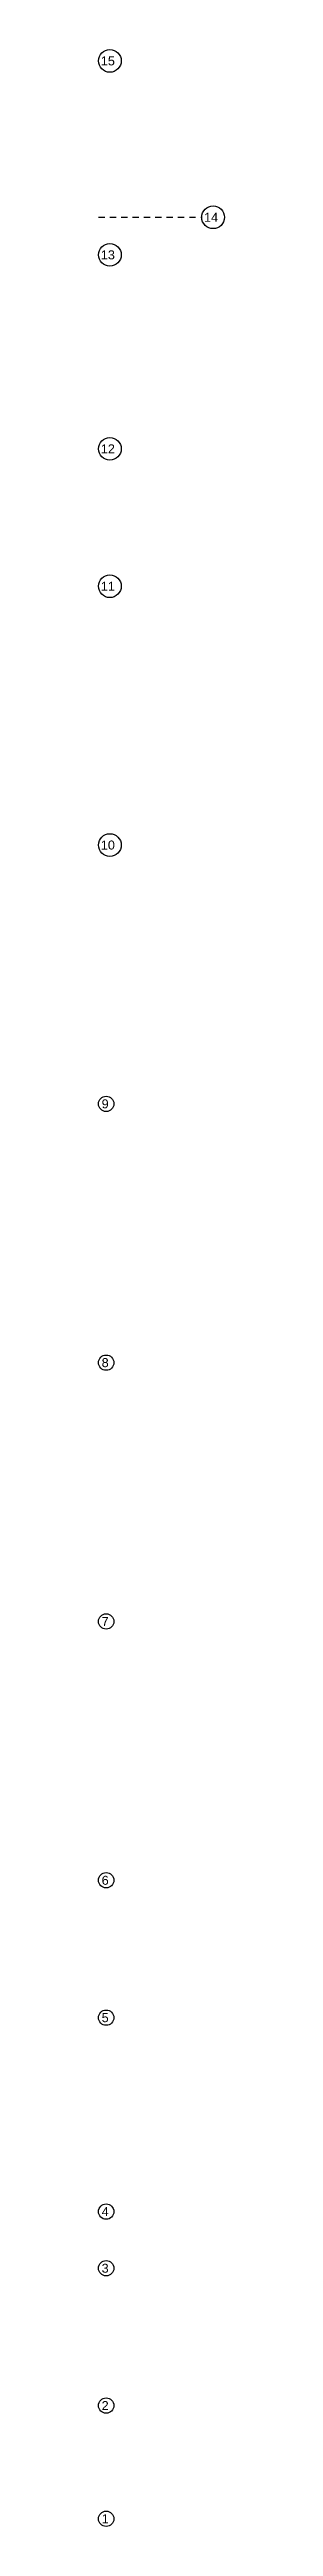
# Model space of a CAD drawing. Extents: x 0 to 119, y -5 to 121.
# Drawn here: x 67.56 to 70, y 7.46 to 55.6 of the extents above; entities that cross this region are included whole.
import ezdxf

# ---------------------------------------------------------------- set-up
doc = ezdxf.new("R2010")
doc.units = 0
doc.linetypes.add('ACAD_ISO02W100', pattern=[15, 12, -3])
doc.layers.add('CenterLine', color=253, linetype='CONTINUOUS')
doc.layers.add('GridName', color=7, linetype='CONTINUOUS')
doc.styles.add('STRUDS_Arial', font='ARIAL.TTF', dxfattribs={"height": 0.04})

msp = doc.modelspace()

# ---------------------------------------------------------------- texts
at = {"layer": 'GridName', "style": 'STRUDS_Arial'}
for s, p in [('15', (67.6037, 55.2925)), ('14', (69.6037, 52.2525)), ('13', (67.6037, 51.5225)), ('12', (67.6037, 47.7525)), ('11', (67.6037, 45.0825)), ('10', (67.6037, 40.0525)), ('9', (67.6193, 35.0225)), ('8', (67.6193, 29.9925)), ('7', (67.6193, 24.9625)), ('6', (67.6193, 19.9325)), ('5', (67.6193, 17.2625)), ('4', (67.6193, 13.4925)), ('3', (67.6193, 12.3925)), ('2', (67.6193, 9.7225)), ('1', (67.6193, 7.5225))]:
    msp.add_text(s, height=0.175, dxfattribs=at).set_placement(p)

# ---------------------------------------------------------------- linework, layer by layer
at = {"layer": 'CenterLine', "linetype": 'ACAD_ISO02W100', "ltscale": 0.01}
msp.add_line((67.558, 52.34), (69.558, 52.34), dxfattribs=at)
at = {"layer": 'GridName'}
for centre, radius in [((67.7787, 55.38), 0.22066), ((69.7787, 52.34), 0.22066), ((67.7787, 51.61), 0.22066), ((67.7787, 47.84), 0.22066), ((67.7787, 45.17), 0.22066), ((67.7787, 40.14), 0.22066), ((67.7068, 35.11), 0.14874), ((67.7068, 30.08), 0.14874), ((67.7068, 25.05), 0.14874), ((67.7068, 20.02), 0.14874), ((67.7068, 17.35), 0.14874), ((67.7068, 13.58), 0.14874), ((67.7068, 12.48), 0.14874), ((67.7068, 9.81), 0.14874), ((67.7068, 7.61), 0.14874)]:
    msp.add_circle(centre, radius, dxfattribs=at)

msp.set_redraw_order([(e.dxf.handle, doc.entitydb.next_handle()) for e in msp.query("TEXT MTEXT ATTDEF DIMENSION ARC_DIMENSION")])  # texts and dimensions are drawn at this point

doc.saveas('drawing.dxf')
